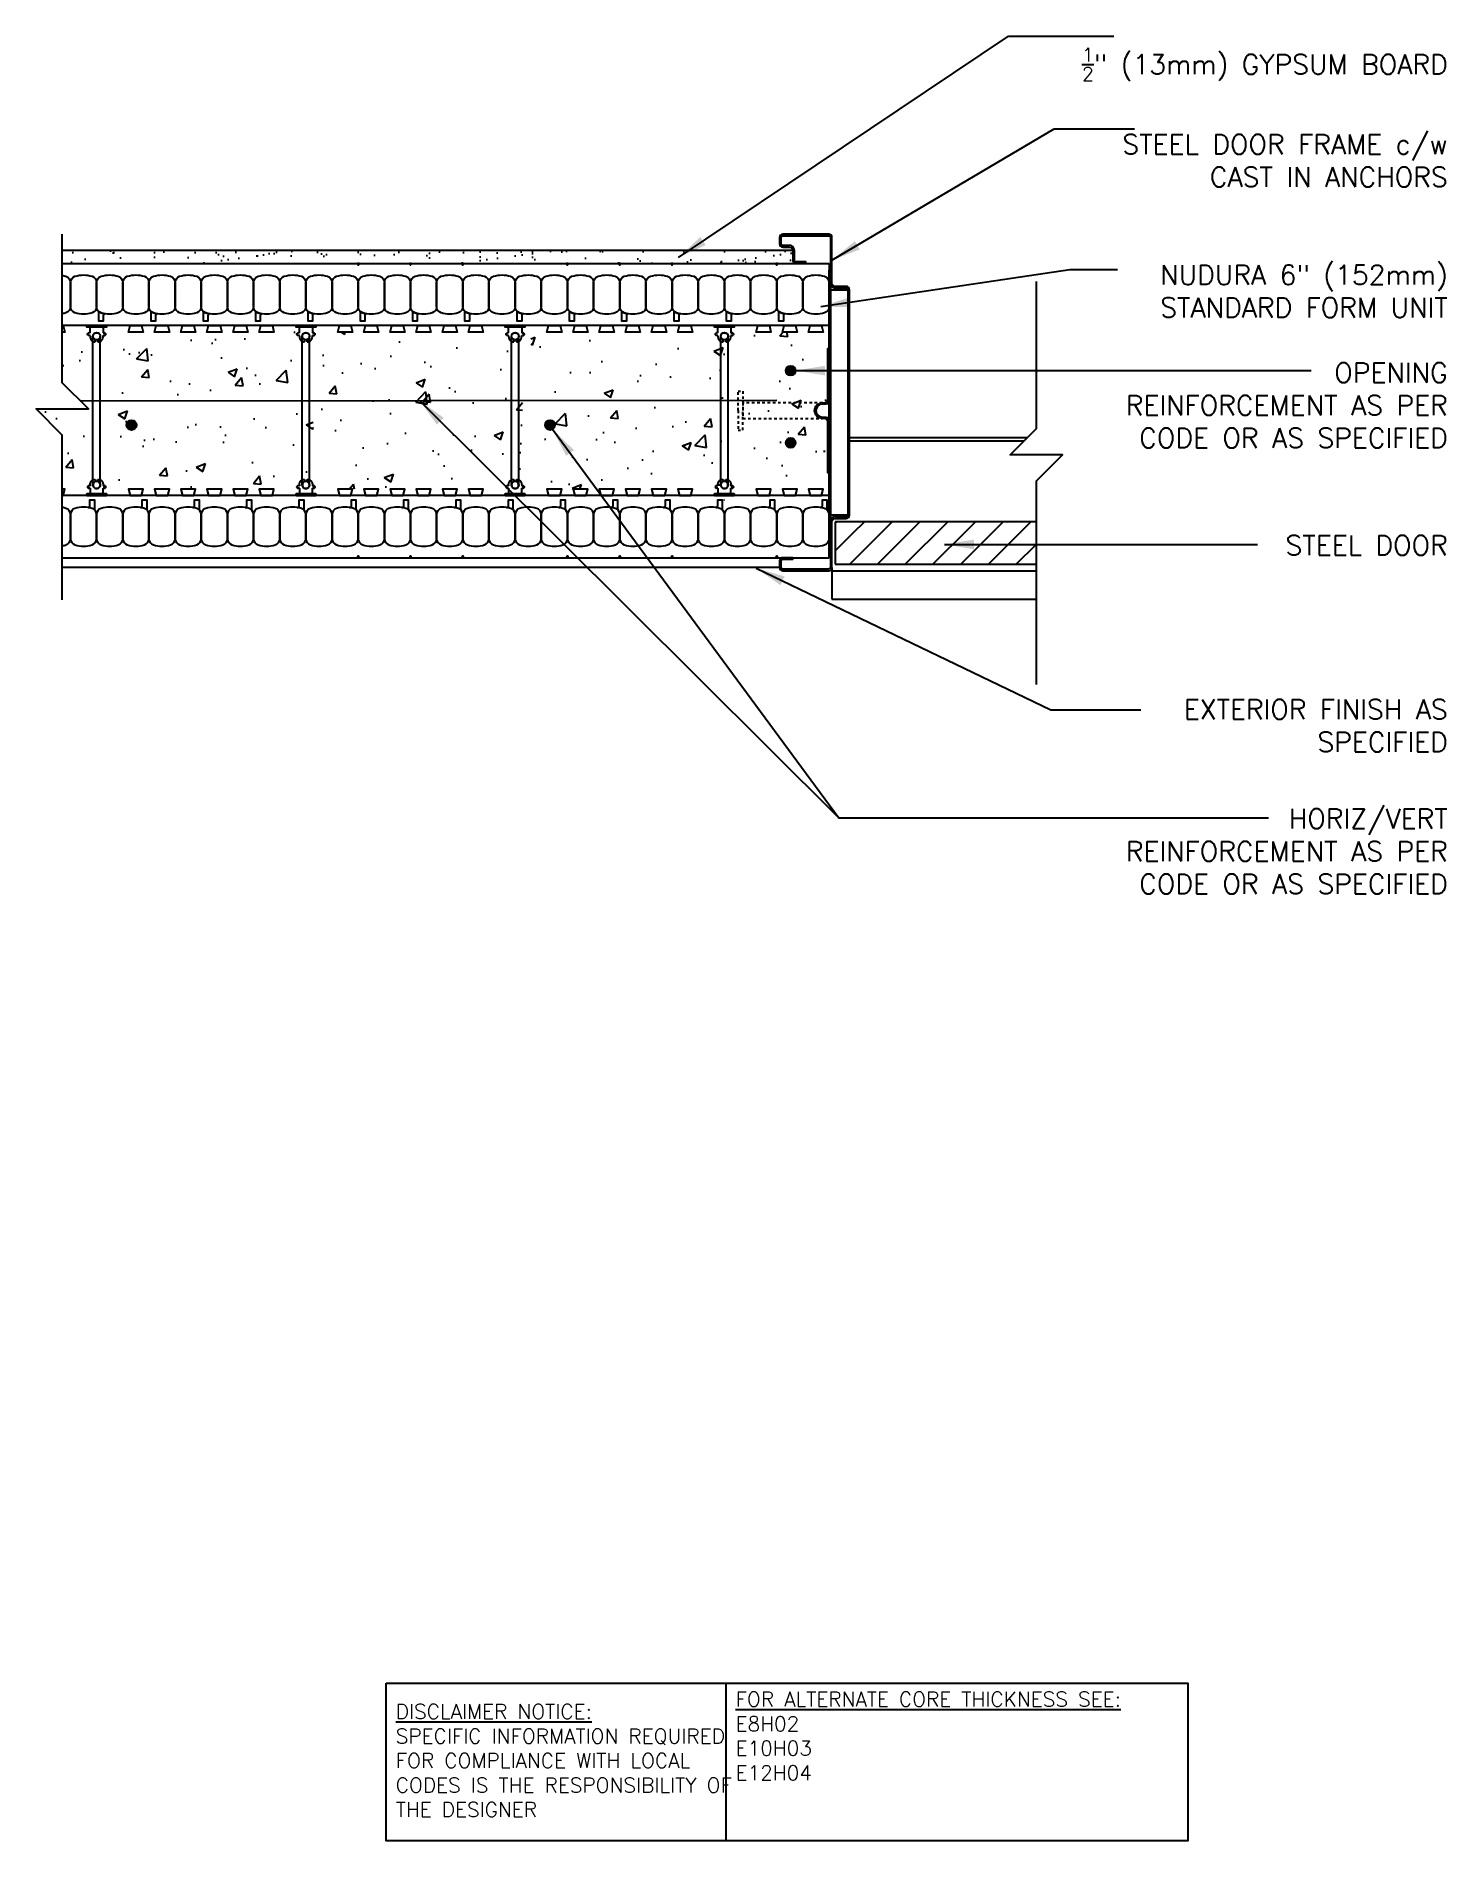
# Model space of a CAD drawing. Header units: inches. Extents: x 2887.6 to 2941.5, y 461.1 to 530.2.
import ezdxf

# ---------------------------------------------------------------- set-up
doc = ezdxf.new("R2010")
doc.units = ezdxf.units.IN
doc.header["$LTSCALE"] = 0.25
doc.header["$MEASUREMENT"] = 0
doc.linetypes.add('HIDDEN', pattern=[0.375, 0.25, -0.125])
doc.layers.get('0').update_dxf_attribs({"linetype": 'CONTINUOUS'})
for name, color, linetype in [('HATCH', 12, 'CONTINUOUS'), ('LINE18', 9, 'CONTINUOUS'), ('line25', 2, 'CONTINUOUS'), ('LINE50', 5, 'CONTINUOUS'), ('LINE65', 3, 'CONTINUOUS'), ('LINE9', 9, 'CONTINUOUS'), ('TEXT', 4, 'CONTINUOUS')]:
    doc.layers.add(name, color=color, linetype=linetype)
doc.styles.add('DIM', font='romans.shx', dxfattribs={"width": 0.7})
doc.styles.add('ROMANS', font='romans')
doc.styles.get("Standard").update_dxf_attribs({"font": 'romans.shx'})
doc.dimstyles.new('ext_12', dxfattribs={"dimscale": 12, "dimtxt": 0.09375, "dimasz": 0.09375, "dimexe": 0.09375, "dimexo": 0.0625, "dimgap": 0.0625, "dimtad": 1, "dimdec": 1, "dimzin": 3, "dimdsep": 46, "dimlunit": 4, "dimtxsty": 'DIM', "dimcen": 0.09, "dimdle": 0.09375, "dimclrt": 4, "dimadec": 0, "dimazin": 0, "dimtfac": 1, "dimtdec": 1, "dimtmove": 2, "dimatfit": 3, "dimfxl": 0, "dimfrac": 2, "dimtolj": 1, "dimtzin": 0, "dimarcsym": 0})

msp = doc.modelspace()

# ---------------------------------------------------------------- texts
at = {"layer": 'TEXT', "char_height": 0.75, "width": 13.88435, "attachment_point": 9, "style": 'ROMANS'}
for s, insert in [('\\A1;{\\H0.7x;\\S1/2;}" (13mm) GYPSUM BOARD', (2941.58, 528.445)), ('\\A1;STEEL DOOR FRAME c/w CAST IN ANCHORS', (2941.58, 524.394)), ('\\A1;NUDURA 6" (152mm) STANDARD FORM UNIT', (2941.58, 519.4)), ('\\A1;{\\H1x;O}PENING REINFORCEMENT AS PER CODE OR AS SPECIFIED', (2941.58, 514.411)), ('\\A1;STEEL DOOR', (2941.58, 510.308)), ('\\A1;EXTERIOR FINISH AS SPECIFIED', (2941.58, 502.783)), ('\\A1;HORIZ/VERT REINFORCEMENT AS PER CODE OR AS SPECIFIED', (2941.58, 497.355))]:
    msp.add_mtext(s, dxfattribs=dict(at, insert=insert))
at = {"layer": 'TEXT', "char_height": 0.5625, "attachment_point": 4}
for s, insert, width in [('{\\LFOR ALTERNATE CORE THICKNESS SEE:\\P}E8H02\\PE10H03\\PE12H04', (2914.355, 465.144), 23.33295), ('{\\LDISCLAIMER NOTICE:}\\PSPECIFIC INFORMATION REQUIRED FOR COMPLIANCE WITH LOCAL CODES IS THE RESPONSIBILITY OF THE DESIGNER', (2901.363, 464.204), 14.00235)]:
    msp.add_mtext(s, dxfattribs=dict(at, insert=insert, width=width))

# ---------------------------------------------------------------- blocks, each defined once
blk = doc.blocks.new('WEB_6_CENTRE_TOP')
for p, q in [((5.688, 0.141), (0, 0.141)), ((5.688, -0.141), (0, -0.141))]:
    blk.add_line(p, q)
for centre in [(0, 0), (5.688, 0)]:
    blk.add_circle(centre, 0.141)
blk = doc.blocks.new('Connector')
blk.add_point((0.271, 0))
at = {"layer": 'LINE9'}
for p, q in [((0, 0.375), (0, -0.375)), ((0.062, -0.375), (0.062, 0.375)), ((0.281, 0.25), (0.062, 0.25))]:
    blk.add_line(p, q, dxfattribs=at)
for points, weights in [([(0.007, 0.375), (0.004, 0.375), (0, 0.375)], [1, 0.972587069138, 0.950305488115]), ([(0.327, 0.343), (0.308, 0.343), (0.281, 0.317), (0.281, 0.297)], [1, 0.85355339, 0.85355339, 1]), ([(0.328, 0.343), (0.327, 0.343), (0.327, 0.343)], [1, 0.70710678, 1]), ([(0.375, 0.297), (0.375, 0.317), (0.348, 0.343), (0.329, 0.343)], [1, 0.85355339, 0.85355339, 1]), ([(0.406, 0.25), (0.546, 0.25), (0.619, 0.131)], [0.958404415409, 0.794674173519, 0.864651571113]), ([(0.619, 0.052), (0.612, 0.049), (0.604, 0.049)], [0.83615024178, 0.892081430621, 1]), ([(0, -0.375), (0.004, -0.375), (0.007, -0.375)], [0.950305488115, 0.972587069138, 1]), ([(0.281, -0.297), (0.281, -0.317), (0.308, -0.343), (0.327, -0.343)], [1, 0.85355339, 0.85355339, 1]), ([(0.327, -0.343), (0.281, -0.343), (0.281, -0.297)], [1, 0.70710678, 1]), ([(0.329, -0.343), (0.348, -0.343), (0.375, -0.317), (0.375, -0.297)], [1, 0.85355339, 0.85355339, 1]), ([(0.375, -0.297), (0.375, -0.343), (0.329, -0.343)], [1, 0.70710678, 1]), ([(0.619, -0.131), (0.546, -0.25), (0.406, -0.25)], [0.864651574428, 0.794674169686, 0.958404415195]), ([(0.604, -0.049), (0.612, -0.049), (0.619, -0.052)], [1, 0.89208144177, 0.836150253337])]:
    blk.add_rational_spline(points, weights, degree=2, dxfattribs=at)
for points, degree in [([(0, 0.375), (0.002, 0.375), (0.005, 0.375), (0.007, 0.375)], 3), ([(0.007, 0.375), (0.021, 0.375), (0.051, 0.375), (0.062, 0.375), (0.062, 0.375)], 3), ([(0.281, 0.25), (0.281, 0.297)], 1), ([(0.327, 0.343), (0.327, 0.343), (0.328, 0.343), (0.328, 0.343)], 3), ([(0.328, 0.343), (0.329, 0.343), (0.329, 0.343), (0.329, 0.343)], 3), ([(0.375, 0.25), (0.375, 0.297)], 1), ([(0.406, 0.25), (0.375, 0.25)], 1), ([(0.604, 0.049), (0.532, 0.049)], 1), ([(0.604, 0.049), (0.609, 0.049), (0.614, 0.05), (0.619, 0.052)], 3), ([(0.619, 0.131), (0.619, 0.052)], 1), ([(0.007, -0.375), (0.005, -0.375), (0.002, -0.375), (0, -0.375)], 3), ([(0.062, -0.375), (0.062, -0.375), (0.051, -0.375), (0.021, -0.375), (0.007, -0.375)], 3), ([(0.062, -0.25), (0.281, -0.25)], 1), ([(0.281, -0.297), (0.281, -0.25)], 1), ([(0.281, -0.25), (0.281, -0.297)], 1), ([(0.328, -0.343), (0.328, -0.343), (0.327, -0.343), (0.327, -0.343)], 3), ([(0.329, -0.343), (0.329, -0.343), (0.329, -0.343), (0.328, -0.343)], 3), ([(0.375, -0.25), (0.375, -0.297)], 1), ([(0.375, -0.297), (0.375, -0.25)], 1), ([(0.406, -0.25), (0.375, -0.25)], 1), ([(0.532, -0.049), (0.604, -0.049)], 1), ([(0.604, -0.049), (0.58, -0.049), (0.556, -0.049), (0.532, -0.049)], 3), ([(0.619, -0.052), (0.614, -0.05), (0.609, -0.049), (0.604, -0.049)], 3), ([(0.619, -0.052), (0.619, -0.131)], 1)]:
    blk.add_open_spline(points, degree=degree, dxfattribs=at)
for points, weights, knots in [([(0.062, 0.375), (0.062, 0.375), (0.046, 0.375), (0.03, 0.375), (0.007, 0.375)], [0.868718858569, 0.861102746415, 1, 0.861102734288, 0.868718859898], [0, 0, 0, 0.5, 0.5, 1, 1, 1]), ([(0.532, 0.049), (0.472, 0.203), (0.333, 0.113), (0.157, 0), (0.333, -0.113), (0.472, -0.203), (0.532, -0.049)], [0.899508922286, 0.599718215298, 1, 0.54226024, 1, 0.599718224335, 0.899508908749], [0, 0, 0, 0.318112, 0.318112, 0.681888, 0.681888, 1, 1, 1]), ([(0.007, -0.375), (0.03, -0.375), (0.046, -0.375), (0.062, -0.375), (0.062, -0.375)], [0.868718859319, 0.861102739573, 1, 0.861102742958, 0.868718858948], [0, 0, 0, 0.5, 0.5, 1, 1, 1])]:
    blk.add_rational_spline(points, weights, degree=2, knots=knots, dxfattribs=at)
for points in [[(0.406, 0.25), (0.406, 0.25), (0.406, 0.25), (0.406, 0.25), (0.406, 0.25), (0.406, 0.25), (0.406, 0.25)], [(0.406, 0.25), (0.406, 0.25), (0.406, 0.25), (0.406, 0.25), (0.406, 0.25), (0.406, 0.25), (0.406, 0.25)], [(0.406, 0.25), (0.406, 0.25), (0.406, 0.25), (0.406, 0.25), (0.406, 0.25), (0.406, 0.25), (0.406, 0.25)], [(0.406, 0.25), (0.406, 0.25), (0.406, 0.25), (0.406, 0.25), (0.406, 0.25), (0.406, 0.25), (0.406, 0.25)], [(0.406, 0.25), (0.406, 0.25), (0.406, 0.25), (0.406, 0.25), (0.406, 0.25), (0.406, 0.25), (0.406, 0.25)], [(0.406, 0.25), (0.406, 0.25), (0.406, 0.25), (0.406, 0.25), (0.406, 0.25), (0.406, 0.25), (0.406, 0.25)], [(0.406, 0.25), (0.406, 0.25), (0.406, 0.25), (0.406, 0.25), (0.406, 0.25), (0.406, 0.25), (0.406, 0.25)], [(0.406, 0.25), (0.406, 0.25), (0.406, 0.25), (0.406, 0.25), (0.406, 0.25), (0.406, 0.25), (0.406, 0.25)], [(0.406, 0.25), (0.406, 0.25), (0.406, 0.25), (0.406, 0.25), (0.406, 0.25), (0.406, 0.25), (0.406, 0.25)], [(0.406, 0.25), (0.406, 0.25), (0.406, 0.25), (0.406, 0.25), (0.406, 0.25), (0.406, 0.25), (0.406, 0.25)], [(0.406, 0.25), (0.406, 0.25), (0.406, 0.25), (0.406, 0.25), (0.406, 0.25), (0.406, 0.25), (0.406, 0.25)], [(0.406, 0.25), (0.406, 0.25), (0.406, 0.25), (0.406, 0.25), (0.406, 0.25), (0.406, 0.25), (0.406, 0.25)], [(0.406, 0.25), (0.406, 0.25), (0.406, 0.25), (0.406, 0.25), (0.406, 0.25), (0.406, 0.25), (0.406, 0.25)], [(0.406, 0.25), (0.406, 0.25), (0.406, 0.25), (0.406, 0.25), (0.406, 0.25), (0.406, 0.25), (0.406, 0.25)], [(0.406, 0.25), (0.406, 0.25), (0.406, 0.25), (0.406, 0.25), (0.406, 0.25), (0.406, 0.25), (0.406, 0.25)], [(0.406, 0.25), (0.406, 0.25), (0.406, 0.25), (0.406, 0.25), (0.406, 0.25), (0.406, 0.25), (0.406, 0.25)], [(0.406, 0.25), (0.406, 0.25), (0.406, 0.25), (0.406, 0.25), (0.406, 0.25), (0.406, 0.25), (0.406, 0.25)], [(0.406, 0.25), (0.406, 0.25), (0.406, 0.25), (0.406, 0.25), (0.406, 0.25), (0.406, 0.25), (0.406, 0.25)], [(0.406, 0.25), (0.406, 0.25), (0.406, 0.25), (0.406, 0.25), (0.406, 0.25), (0.406, 0.25), (0.406, 0.25)], [(0.406, 0.25), (0.406, 0.25), (0.406, 0.25), (0.406, 0.25), (0.406, 0.25), (0.406, 0.25), (0.406, 0.25)], [(0.406, 0.25), (0.406, 0.25), (0.406, 0.25), (0.406, 0.25), (0.406, 0.25), (0.406, 0.25), (0.406, 0.25)], [(0.406, 0.25), (0.406, 0.25), (0.406, 0.25), (0.406, 0.25), (0.406, 0.25), (0.406, 0.25), (0.406, 0.25)], [(0.406, 0.25), (0.406, 0.25), (0.406, 0.25), (0.406, 0.25), (0.406, 0.25), (0.406, 0.25), (0.406, 0.25)], [(0.406, 0.25), (0.406, 0.25), (0.406, 0.25), (0.406, 0.25), (0.406, 0.25), (0.406, 0.25), (0.406, 0.25)], [(0.532, 0.049), (0.532, 0.049), (0.532, 0.049), (0.532, 0.049), (0.532, 0.049), (0.532, 0.049), (0.532, 0.049)], [(0.532, 0.049), (0.532, 0.049), (0.532, 0.049), (0.532, 0.049), (0.532, 0.049), (0.532, 0.049), (0.532, 0.049)], [(0.532, 0.049), (0.532, 0.049), (0.532, 0.049), (0.532, 0.049), (0.532, 0.049), (0.532, 0.049), (0.532, 0.049)], [(0.532, 0.049), (0.532, 0.049), (0.532, 0.049), (0.532, 0.049), (0.532, 0.049), (0.532, 0.049), (0.532, 0.049)], [(0.532, 0.049), (0.532, 0.049), (0.532, 0.049), (0.532, 0.049), (0.532, 0.049), (0.532, 0.049), (0.532, 0.049)], [(0.532, 0.049), (0.532, 0.049), (0.532, 0.049), (0.532, 0.049), (0.532, 0.049), (0.532, 0.049), (0.532, 0.049)], [(0.532, 0.049), (0.532, 0.049), (0.532, 0.049), (0.532, 0.049), (0.532, 0.049), (0.532, 0.049), (0.532, 0.049)], [(0.532, 0.049), (0.532, 0.049), (0.532, 0.049), (0.532, 0.049), (0.532, 0.049), (0.532, 0.049), (0.532, 0.049)], [(0.532, 0.049), (0.532, 0.049), (0.532, 0.049), (0.532, 0.049), (0.532, 0.049), (0.532, 0.049), (0.532, 0.049)], [(0.532, 0.049), (0.532, 0.049), (0.532, 0.049), (0.532, 0.049), (0.532, 0.049), (0.532, 0.049), (0.532, 0.049)], [(0.604, 0.049), (0.604, 0.049), (0.604, 0.049), (0.604, 0.049), (0.604, 0.049), (0.604, 0.049), (0.604, 0.049)], [(0.604, 0.049), (0.604, 0.049), (0.604, 0.049), (0.604, 0.049), (0.604, 0.049), (0.604, 0.049), (0.604, 0.049)], [(0.604, 0.049), (0.604, 0.049), (0.604, 0.049), (0.604, 0.049), (0.604, 0.049), (0.604, 0.049), (0.604, 0.049)], [(0.604, 0.049), (0.604, 0.049), (0.604, 0.049), (0.604, 0.049), (0.604, 0.049), (0.604, 0.049), (0.604, 0.049)], [(0.619, 0.131), (0.619, 0.131), (0.619, 0.131), (0.619, 0.131), (0.619, 0.131), (0.619, 0.131), (0.619, 0.131)], [(0.619, 0.131), (0.619, 0.131), (0.619, 0.131), (0.619, 0.131), (0.619, 0.131), (0.619, 0.131), (0.619, 0.131)], [(0.619, 0.131), (0.619, 0.131), (0.619, 0.131), (0.619, 0.131), (0.619, 0.131), (0.619, 0.131), (0.619, 0.131)], [(0.619, 0.131), (0.619, 0.131), (0.619, 0.131), (0.619, 0.131), (0.619, 0.131), (0.619, 0.131), (0.619, 0.131)], [(0.406, -0.25), (0.406, -0.25), (0.406, -0.25), (0.406, -0.25), (0.406, -0.25), (0.406, -0.25), (0.406, -0.25)], [(0.406, -0.25), (0.406, -0.25), (0.406, -0.25), (0.406, -0.25), (0.406, -0.25), (0.406, -0.25), (0.406, -0.25)], [(0.406, -0.25), (0.406, -0.25), (0.406, -0.25), (0.406, -0.25), (0.406, -0.25), (0.406, -0.25), (0.406, -0.25)], [(0.406, -0.25), (0.406, -0.25), (0.406, -0.25), (0.406, -0.25), (0.406, -0.25), (0.406, -0.25), (0.406, -0.25)], [(0.406, -0.25), (0.406, -0.25), (0.406, -0.25), (0.406, -0.25), (0.406, -0.25), (0.406, -0.25), (0.406, -0.25)], [(0.406, -0.25), (0.406, -0.25), (0.406, -0.25), (0.406, -0.25), (0.406, -0.25), (0.406, -0.25), (0.406, -0.25)], [(0.406, -0.25), (0.406, -0.25), (0.406, -0.25), (0.406, -0.25), (0.406, -0.25), (0.406, -0.25), (0.406, -0.25)], [(0.406, -0.25), (0.406, -0.25), (0.406, -0.25), (0.406, -0.25), (0.406, -0.25), (0.406, -0.25), (0.406, -0.25)], [(0.406, -0.25), (0.406, -0.25), (0.406, -0.25), (0.406, -0.25), (0.406, -0.25), (0.406, -0.25), (0.406, -0.25)], [(0.406, -0.25), (0.406, -0.25), (0.406, -0.25), (0.406, -0.25), (0.406, -0.25), (0.406, -0.25), (0.406, -0.25)], [(0.406, -0.25), (0.406, -0.25), (0.406, -0.25), (0.406, -0.25), (0.406, -0.25), (0.406, -0.25), (0.406, -0.25)], [(0.532, -0.049), (0.532, -0.049), (0.532, -0.049), (0.532, -0.049), (0.532, -0.049), (0.532, -0.049), (0.532, -0.049)], [(0.532, -0.049), (0.532, -0.049), (0.532, -0.049), (0.532, -0.049), (0.532, -0.049), (0.532, -0.049), (0.532, -0.049)], [(0.532, -0.049), (0.532, -0.049), (0.532, -0.049), (0.532, -0.049), (0.532, -0.049), (0.532, -0.049), (0.532, -0.049)], [(0.532, -0.049), (0.532, -0.049), (0.532, -0.049), (0.532, -0.049), (0.532, -0.049), (0.532, -0.049), (0.532, -0.049)], [(0.604, -0.049), (0.604, -0.049), (0.604, -0.049), (0.604, -0.049), (0.604, -0.049), (0.604, -0.049), (0.604, -0.049)], [(0.604, -0.049), (0.604, -0.049), (0.604, -0.049), (0.604, -0.049), (0.604, -0.049), (0.604, -0.049), (0.604, -0.049)], [(0.604, -0.049), (0.604, -0.049), (0.604, -0.049), (0.604, -0.049), (0.604, -0.049), (0.604, -0.049), (0.604, -0.049)], [(0.604, -0.049), (0.604, -0.049), (0.604, -0.049), (0.604, -0.049), (0.604, -0.049), (0.604, -0.049), (0.604, -0.049)], [(0.604, -0.049), (0.604, -0.049), (0.604, -0.049), (0.604, -0.049), (0.604, -0.049), (0.604, -0.049), (0.604, -0.049)], [(0.604, -0.049), (0.604, -0.049), (0.604, -0.049), (0.604, -0.049), (0.604, -0.049), (0.604, -0.049), (0.604, -0.049)], [(0.604, -0.049), (0.604, -0.049), (0.604, -0.049), (0.604, -0.049), (0.604, -0.049), (0.604, -0.049), (0.604, -0.049)], [(0.604, -0.049), (0.604, -0.049), (0.604, -0.049), (0.604, -0.049), (0.604, -0.049), (0.604, -0.049), (0.604, -0.049)], [(0.619, -0.131), (0.619, -0.131), (0.619, -0.131), (0.619, -0.131), (0.619, -0.131), (0.619, -0.131), (0.619, -0.131)], [(0.619, -0.131), (0.619, -0.131), (0.619, -0.131), (0.619, -0.131), (0.619, -0.131), (0.619, -0.131), (0.619, -0.131)], [(0.619, -0.131), (0.619, -0.131), (0.619, -0.131), (0.619, -0.131), (0.619, -0.131), (0.619, -0.131), (0.619, -0.131)], [(0.619, -0.131), (0.619, -0.131), (0.619, -0.131), (0.619, -0.131), (0.619, -0.131), (0.619, -0.131), (0.619, -0.131)]]:
    blk.add_open_spline(points, degree=3, knots=[0, 0, 0, 0, 1, 1, 1, 1, 1, 1, 1], dxfattribs=at)

# ---------------------------------------------------------------- hatches: boundary and pattern name
at = {"layer": 'HATCH'}
h = msp.add_hatch(dxfattribs=at)
h.set_pattern_fill('AR-SAND', color=256, scale=0.5, style=0)
h.set_pattern_definition([(37.5, (13.73705, 62.0218), (-0.03149668, 0.96341188), [0, -0.76, 0, -0.85, 0, -0.8125]), (7.5, (13.737, 62.0218), (0.88488835, 1.41107303), [0, -0.41, 0, -0.685, 0, -0.2625]), (327.5, (13.12205, 62.0218), (1.55707093, 0.00282953), [0, -0.25, 0, -0.9, 0, -1.175]), (317.5, (13.122, 62.0218), (1.5030633, 0.4388378), [0, -0.125, 0, -0.59, 0, -0.675])])
h.paths.add_polyline_path([(2907.215, 521.958), (2901.53, 521.958), (2901.53, 521.458), (2907.215, 521.458)])
h.paths.add_polyline_path([(2888.614, 521.958), (2888.614, 521.458), (2901.53, 521.458), (2901.53, 521.958)])
edge = h.paths.add_edge_path()
edge.add_line((2917.039, 521.458), (2917.039, 521.521))
edge.add_line((2917.039, 521.521), (2916.664, 521.521))
edge.add_arc((2916.664, 521.583), 0.0625, 180, 270, ccw=False)
edge.add_line((2916.602, 521.583), (2916.602, 521.958))
edge.add_line((2916.602, 521.958), (2907.215, 521.958))
edge.add_line((2907.215, 521.958), (2907.215, 521.458))
edge.add_line((2907.215, 521.458), (2917.039, 521.458))
h = msp.add_hatch(dxfattribs=at)
h.set_pattern_fill('AR-CONC', color=256, scale=0.5, style=0)
h.set_pattern_definition([(50, (15.237, 62.0218), (3.586301, -0.3137607), [0.375, -4.125]), (355, (15.237, 62.0218), (-0.6937567, 3.7609607), [0.3, -3.3]), (100.4514, (15.536, 61.9956), (2.892547, 3.4471977), [0.318701, -3.5057106]), (46.1842, (15.237, 63.022), (5.336205, -0.827595), [0.5625, -6.1875]), (96.6356, (15.6817, 62.953), (4.6733135, 4.870589), [0.478051, -5.258565]), (351.1842, (15.237, 63.022), (4.67331, 4.870593), [0.45, -4.95]), (21, (15.737, 62.7718), (2.9845353, -2.0130945), [0.375, -4.125]), (326, (15.737, 62.7718), (1.2165767, 3.62575), [0.3, -3.3]), (71.4514, (15.9858, 62.604), (4.201113, 1.6126525), [0.318701, -3.5057106]), (37.5, (15.237, 62.0218), (0.0607993, 1.66446927), [0, -3.26, 0, -3.35, 0, -3.3125]), (7.5, (15.237, 62.0218), (1.3153477, 1.9720586), [0, -1.91, 0, -3.185, 0, -1.2625]), (327.5, (14.122, 62.0218), (2.6691122, -0.11277436), [0, -1.25, 0, -3.9, 0, -5.175]), (317.5, (13.622, 62.0218), (2.9159308, 0.500525), [0, -1.625, 0, -2.59, 0, -3.675])])
h.paths.add_polyline_path([(2898.522, 516.21), (2898.522, 512.833), (2906.21, 512.833), (2906.21, 516.21)])
h.paths.add_polyline_path([(2898.21, 516.21), (2890.522, 516.21), (2890.522, 512.833), (2898.21, 512.833)])
edge = h.paths.add_edge_path(flags=16)
edge.add_arc((2892.761, 515.278), 0.188, 0, 360)
h.paths.add_polyline_path([(2890.522, 518.833), (2890.522, 516.21), (2898.21, 516.21), (2898.21, 518.833)])
h.paths.add_polyline_path([(2898.522, 518.833), (2898.522, 516.21), (2906.21, 516.21), (2906.21, 518.833)])
h.paths.add_polyline_path([(2914.21, 516.21), (2914.21, 518.833), (2906.522, 518.833), (2906.522, 516.21)])
h.paths.add_polyline_path([(2914.21, 512.833), (2914.21, 516.21), (2906.522, 516.21), (2906.522, 512.833)])
edge = h.paths.add_edge_path(flags=16)
edge.add_arc((2908.761, 515.278), 0.188, 0, 360)
h.paths.add_polyline_path([(2917.927, 518.833), (2914.522, 518.833), (2914.522, 512.833), (2917.927, 512.833)])
edge = h.paths.add_edge_path(flags=16)
edge.add_arc((2915.835, 517.362), 0.188, 0, 360)
edge = h.paths.add_edge_path(flags=16)
edge.add_arc((2915.835, 514.601), 0.188, 0, 360)
h.paths.add_polyline_path([(2888.614, 516.896), (2889.614, 515.896), (2889.786, 516.212), (2889.677, 518.833), (2888.614, 518.833)])
h.paths.add_polyline_path([(2887.614, 515.896), (2888.614, 514.896), (2888.614, 512.833), (2889.677, 512.833), (2889.614, 515.896)])
h = msp.add_hatch(dxfattribs=at)
h.set_pattern_fill('ANSI31', color=256, scale=6, style=0)
h.paths.add_polyline_path([(2918.164, 509.958), (2919.378, 509.958), (2918.979, 510.813), (2918.699, 511.583), (2918.164, 511.583)])
h = msp.add_hatch(dxfattribs=at)
h.set_pattern_fill('ANSI31', color=256, scale=6, style=0)
h.paths.add_polyline_path([(2923.473, 509.958), (2923.193, 511.583), (2918.699, 511.583), (2918.979, 510.813), (2919.378, 509.958)])
h = msp.add_hatch(dxfattribs=at)
h.set_pattern_fill('ANSI31', color=256, scale=6, style=0)
h.paths.add_polyline_path([(2923.473, 509.958), (2925.853, 509.958), (2925.853, 511.583), (2923.193, 511.583)])
at = {"layer": 'LINE65'}
for points in [[(2916.648, 517.362, 1), (2916.273, 517.362, 1)], [(2891.449, 515.278, 1), (2891.074, 515.278, 1)], [(2907.449, 515.278, 1), (2907.074, 515.278, 1)], [(2916.648, 514.601, 1), (2916.273, 514.601, 1)]]:
    msp.add_hatch(color=256, dxfattribs=at).paths.add_polyline_path(points)

# ---------------------------------------------------------------- linework, layer by layer
at = {"layer": 'HATCH'}
for p, q in [((2918.708, 514.806), (2925.516, 514.806)), ((2918.708, 514.681), (2925.391, 514.681)), ((2918.039, 509.832), (2918.039, 508.623)), ((2918.039, 509.707), (2925.853, 509.707)), ((2918.039, 508.623), (2925.853, 508.623))]:
    msp.add_line(p, q, dxfattribs=at)
at = {"layer": 'LINE18'}
for points in [[(2888.614, 508.601), (2888.614, 514.896), (2887.614, 515.896), (2889.614, 515.896), (2888.614, 516.896), (2888.614, 522.587)], [(2925.853, 505.363), (2925.853, 513.144), (2926.853, 514.144), (2924.853, 514.144), (2925.853, 515.144), (2925.853, 520.769)]]:
    msp.add_lwpolyline(points, dxfattribs=at)
at = {"layer": 'line25'}
for p, q in [((2917.927, 519.083), (2888.614, 519.083)), ((2917.927, 512.583), (2888.614, 512.583)), ((2913.906, 512.415), (2913.927, 512.415)), ((2917.927, 512.833), (2917.927, 510.208)), ((2925.853, 511.583), (2918.164, 511.583)), ((2918.164, 511.583), (2918.164, 509.958)), ((2918.164, 509.958), (2925.853, 509.958))]:
    msp.add_line(p, q, dxfattribs=at)
for points in [[(2888.614, 519.083), (2888.645, 519.083), (2888.708, 518.833), (2888.614, 518.833)], [(2888.614, 512.583), (2888.645, 512.583), (2888.708, 512.833), (2888.614, 512.833)]]:
    msp.add_lwpolyline(points, dxfattribs=at)
for points in [[(2891.645, 519.083), (2891.708, 518.833), (2891.145, 518.833), (2891.208, 519.083)], [(2892.645, 519.083), (2892.708, 518.833), (2892.145, 518.833), (2892.208, 519.083)], [(2893.645, 519.083), (2893.708, 518.833), (2893.145, 518.833), (2893.208, 519.083)], [(2894.645, 519.083), (2894.708, 518.833), (2894.145, 518.833), (2894.208, 519.083)], [(2895.645, 519.083), (2895.708, 518.833), (2895.145, 518.833), (2895.208, 519.083)], [(2896.645, 519.083), (2896.708, 518.833), (2896.145, 518.833), (2896.208, 519.083)], [(2899.645, 519.083), (2899.708, 518.833), (2899.145, 518.833), (2899.208, 519.083)], [(2900.645, 519.083), (2900.708, 518.833), (2900.145, 518.833), (2900.208, 519.083)], [(2901.645, 519.083), (2901.708, 518.833), (2901.145, 518.833), (2901.208, 519.083)], [(2902.645, 519.083), (2902.708, 518.833), (2902.145, 518.833), (2902.208, 519.083)], [(2903.645, 519.083), (2903.708, 518.833), (2903.145, 518.833), (2903.208, 519.083)], [(2904.645, 519.083), (2904.708, 518.833), (2904.145, 518.833), (2904.208, 519.083)], [(2907.645, 519.083), (2907.708, 518.833), (2907.145, 518.833), (2907.208, 519.083)], [(2908.645, 519.083), (2908.708, 518.833), (2908.145, 518.833), (2908.208, 519.083)], [(2909.645, 519.083), (2909.708, 518.833), (2909.145, 518.833), (2909.208, 519.083)], [(2910.645, 519.083), (2910.708, 518.833), (2910.145, 518.833), (2910.208, 519.083)], [(2911.645, 519.083), (2911.708, 518.833), (2911.145, 518.833), (2911.208, 519.083)], [(2912.645, 519.083), (2912.708, 518.833), (2912.145, 518.833), (2912.208, 519.083)], [(2915.645, 519.083), (2915.708, 518.833), (2915.145, 518.833), (2915.208, 519.083)], [(2916.645, 519.083), (2916.708, 518.833), (2916.145, 518.833), (2916.208, 519.083)], [(2917.645, 519.083), (2917.708, 518.833), (2917.145, 518.833), (2917.208, 519.083)], [(2891.645, 512.583), (2891.708, 512.833), (2891.145, 512.833), (2891.208, 512.583)], [(2892.645, 512.583), (2892.708, 512.833), (2892.145, 512.833), (2892.208, 512.583)], [(2893.645, 512.583), (2893.708, 512.833), (2893.145, 512.833), (2893.208, 512.583)], [(2894.645, 512.583), (2894.708, 512.833), (2894.145, 512.833), (2894.208, 512.583)], [(2895.645, 512.583), (2895.708, 512.833), (2895.145, 512.833), (2895.208, 512.583)], [(2896.645, 512.583), (2896.708, 512.833), (2896.145, 512.833), (2896.208, 512.583)], [(2899.645, 512.583), (2899.708, 512.833), (2899.145, 512.833), (2899.208, 512.583)], [(2900.645, 512.583), (2900.708, 512.833), (2900.145, 512.833), (2900.208, 512.583)], [(2901.645, 512.583), (2901.708, 512.833), (2901.145, 512.833), (2901.208, 512.583)], [(2902.645, 512.583), (2902.708, 512.833), (2902.145, 512.833), (2902.208, 512.583)], [(2903.645, 512.583), (2903.708, 512.833), (2903.145, 512.833), (2903.208, 512.583)], [(2904.645, 512.583), (2904.708, 512.833), (2904.145, 512.833), (2904.208, 512.583)], [(2907.645, 512.583), (2907.708, 512.833), (2907.145, 512.833), (2907.208, 512.583)], [(2908.645, 512.583), (2908.708, 512.833), (2908.145, 512.833), (2908.208, 512.583)], [(2909.645, 512.583), (2909.708, 512.833), (2909.145, 512.833), (2909.208, 512.583)], [(2910.645, 512.583), (2910.708, 512.833), (2910.145, 512.833), (2910.208, 512.583)], [(2911.645, 512.583), (2911.708, 512.833), (2911.145, 512.833), (2911.208, 512.583)], [(2912.645, 512.583), (2912.708, 512.833), (2912.145, 512.833), (2912.208, 512.583)], [(2915.645, 512.583), (2915.708, 512.833), (2915.145, 512.833), (2915.208, 512.583)], [(2916.645, 512.583), (2916.708, 512.833), (2916.145, 512.833), (2916.208, 512.583)], [(2917.645, 512.583), (2917.708, 512.833), (2917.145, 512.833), (2917.208, 512.583)]]:
    msp.add_lwpolyline(points, close=True, dxfattribs=at)
at = {"layer": 'LINE50'}
for p, q in [((2888.614, 521.458), (2917.927, 521.458)), ((2917.927, 521.458), (2917.927, 519.083)), ((2917.927, 512.833), (2917.927, 510.208)), ((2917.927, 510.208), (2917.927, 512.583)), ((2888.614, 510.208), (2917.927, 510.208))]:
    msp.add_line(p, q, dxfattribs=at)
at = {"layer": 'LINE65', "flags": 128}
msp.add_lwpolyline([(2889.298, 516.212), (2915.926, 516.231)], dxfattribs=at)
at = {"layer": 'LINE65'}
for centre in [(2916.46, 517.362), (2891.261, 515.278), (2907.261, 515.278), (2916.46, 514.601)]:
    msp.add_circle(centre, 0.188, dxfattribs=at)
at = {"layer": 'LINE9'}
for p, q in [((2889.786, 516.099), (2889.786, 518.677)), ((2890.067, 516.099), (2890.067, 518.677)), ((2897.786, 516.099), (2897.786, 518.677)), ((2898.067, 516.099), (2898.067, 518.677)), ((2889.786, 515.924), (2889.786, 516.099)), ((2889.786, 512.989), (2889.786, 515.924)), ((2890.067, 512.989), (2890.067, 516.099)), ((2897.786, 512.989), (2897.786, 516.099)), ((2898.067, 512.989), (2898.067, 516.099))]:
    msp.add_line(p, q, dxfattribs=at)
for points in [[(2916.479, 510.208), (2916.539, 510.208), (2916.164, 510.208, 0.414214), (2916.039, 510.083), (2916.039, 509.833, 0.414214), (2916.164, 509.708), (2917.914, 509.708, 0.414214), (2918.039, 509.833), (2918.039, 511.583, -0.414214), (2918.164, 511.708), (2918.583, 511.708, 0.414214), (2918.708, 511.833), (2918.708, 520.458, 0.414214), (2918.583, 520.583), (2918.164, 520.583, -0.414214), (2918.039, 520.708), (2918.039, 522.458, 0.414214), (2917.914, 522.583), (2916.164, 522.583, 0.414214), (2916.039, 522.458), (2916.039, 522.208, 0.414214), (2916.164, 522.083), (2916.414, 522.083, -0.414214), (2916.539, 521.958), (2916.539, 521.583, 0.414214), (2916.664, 521.458), (2917.039, 521.458), (2917.039, 521.521), (2916.664, 521.521, -0.414214), (2916.602, 521.583), (2916.602, 521.958, 0.414214), (2916.414, 522.146), (2916.164, 522.146, -0.414214), (2916.102, 522.208), (2916.102, 522.458, -0.414214), (2916.164, 522.521), (2917.914, 522.521, -0.414214), (2917.977, 522.458), (2917.977, 520.708, 0.414214), (2918.164, 520.521), (2918.583, 520.521, -0.414214), (2918.646, 520.458), (2918.646, 511.833, -0.414214), (2918.583, 511.771), (2918.164, 511.771, 0.414214), (2917.977, 511.583), (2917.977, 509.833, -0.414214), (2917.914, 509.771), (2916.164, 509.771, -0.414214), (2916.102, 509.833), (2916.102, 510.083, -0.414214), (2916.164, 510.146), (2916.539, 510.146), (2916.539, 510.208)], [(2888.614, 521.004, -0.03389), (2888.754, 520.969, -0.325305), (2888.927, 520.731), (2888.927, 519.81, -0.325305), (2888.754, 519.572, -0.03389), (2888.614, 519.537)], [(2888.614, 510.662, 0.03389), (2888.754, 510.697, 0.325305), (2888.927, 510.935), (2888.927, 511.856, 0.325305), (2888.754, 512.094, 0.03389), (2888.614, 512.129, 0.03389)]]:
    msp.add_lwpolyline(points, format="xyb", dxfattribs=at)
at = {"layer": 'LINE9', "flags": 128}
for points in [[(2916.539, 521.958), (2916.539, 521.958), (2888.614, 521.958)], [(2916.039, 509.833), (2888.614, 509.833)]]:
    msp.add_lwpolyline(points, dxfattribs=at)
at = {"layer": 'LINE9'}
for points in [[(2899.895, 521.458), (2899.927, 521.394), (2899.958, 521.458)], [(2901.895, 521.458), (2901.927, 521.394), (2901.958, 521.458)], [(2903.895, 521.458), (2903.927, 521.394), (2903.958, 521.458)], [(2907.895, 521.458), (2907.927, 521.394), (2907.958, 521.458)], [(2909.895, 521.458), (2909.927, 521.394), (2909.958, 521.458)], [(2911.895, 521.458), (2911.927, 521.394), (2911.958, 521.458)], [(2915.895, 521.458), (2915.927, 521.394), (2915.958, 521.458)], [(2917.977, 511.087), (2917.927, 511.087), (2917.927, 521.206), (2917.977, 521.206)], [(2899.895, 510.208), (2899.927, 510.273), (2899.958, 510.208)], [(2901.895, 510.208), (2901.927, 510.273), (2901.958, 510.208)], [(2903.895, 510.208), (2903.927, 510.273), (2903.958, 510.208)], [(2907.895, 510.208), (2907.927, 510.273), (2907.958, 510.208)], [(2909.895, 510.208), (2909.927, 510.273), (2909.958, 510.208)], [(2911.895, 510.208), (2911.927, 510.273), (2911.958, 510.208)], [(2915.895, 510.208), (2915.927, 510.273), (2915.958, 510.208)]]:
    msp.add_lwpolyline(points, close=True, dxfattribs=at)
for points in [[(2889.754, 519.572, -0.157671), (2889.1, 519.572, -0.325305), (2888.927, 519.81), (2888.927, 520.731, -0.325305), (2889.1, 520.969, -0.157671), (2889.754, 520.969, -0.325305), (2889.927, 520.731), (2889.927, 519.81, -0.325305)], [(2890.754, 519.572, -0.157671), (2890.1, 519.572, -0.325305), (2889.927, 519.81), (2889.927, 520.731, -0.325305), (2890.1, 520.969, -0.157671), (2890.754, 520.969, -0.325305), (2890.927, 520.731), (2890.927, 519.81, -0.325305)], [(2891.754, 519.572, -0.157671), (2891.1, 519.572, -0.325305), (2890.927, 519.81), (2890.927, 520.731, -0.325305), (2891.1, 520.969, -0.157671), (2891.754, 520.969, -0.325305), (2891.927, 520.731), (2891.927, 519.81, -0.325305)], [(2892.754, 519.572, -0.157671), (2892.1, 519.572, -0.325305), (2891.927, 519.81), (2891.927, 520.731, -0.325305), (2892.1, 520.969, -0.157671), (2892.754, 520.969, -0.325305), (2892.927, 520.731), (2892.927, 519.81, -0.325305)], [(2893.754, 519.572, -0.157671), (2893.1, 519.572, -0.325305), (2892.927, 519.81), (2892.927, 520.731, -0.325305), (2893.1, 520.969, -0.157671), (2893.754, 520.969, -0.325305), (2893.927, 520.731), (2893.927, 519.81, -0.325305)], [(2894.754, 519.572, -0.157671), (2894.1, 519.572, -0.325305), (2893.927, 519.81), (2893.927, 520.731, -0.325305), (2894.1, 520.969, -0.157671), (2894.754, 520.969, -0.325305), (2894.927, 520.731), (2894.927, 519.81, -0.325305)], [(2895.754, 519.572, -0.157671), (2895.1, 519.572, -0.325305), (2894.927, 519.81), (2894.927, 520.731, -0.325305), (2895.1, 520.969, -0.157671), (2895.754, 520.969, -0.325305), (2895.927, 520.731), (2895.927, 519.81, -0.325305)], [(2896.754, 519.572, -0.157671), (2896.1, 519.572, -0.325305), (2895.927, 519.81), (2895.927, 520.731, -0.325305), (2896.1, 520.969, -0.157671), (2896.754, 520.969, -0.325305), (2896.927, 520.731), (2896.927, 519.81, -0.325305)], [(2897.754, 519.572, -0.157671), (2897.1, 519.572, -0.325305), (2896.927, 519.81), (2896.927, 520.731, -0.325305), (2897.1, 520.969, -0.157671), (2897.754, 520.969, -0.325305), (2897.927, 520.731), (2897.927, 519.81, -0.325305)], [(2898.754, 519.572, -0.157671), (2898.1, 519.572, -0.325305), (2897.927, 519.81), (2897.927, 520.731, -0.325305), (2898.1, 520.969, -0.157671), (2898.754, 520.969, -0.325305), (2898.927, 520.731), (2898.927, 519.81, -0.325305)], [(2899.754, 519.572, -0.157671), (2899.1, 519.572, -0.325305), (2898.927, 519.81), (2898.927, 520.731, -0.325305), (2899.1, 520.969, -0.157671), (2899.754, 520.969, -0.325305), (2899.927, 520.731), (2899.927, 519.81, -0.325305)], [(2900.754, 519.572, -0.157671), (2900.1, 519.572, -0.325305), (2899.927, 519.81), (2899.927, 520.731, -0.325305), (2900.1, 520.969, -0.157671), (2900.754, 520.969, -0.325305), (2900.927, 520.731), (2900.927, 519.81, -0.325305)], [(2901.754, 519.572, -0.157671), (2901.1, 519.572, -0.325305), (2900.927, 519.81), (2900.927, 520.731, -0.325305), (2901.1, 520.969, -0.157671), (2901.754, 520.969, -0.325305), (2901.927, 520.731), (2901.927, 519.81, -0.325305)], [(2902.754, 519.572, -0.157671), (2902.1, 519.572, -0.325305), (2901.927, 519.81), (2901.927, 520.731, -0.325305), (2902.1, 520.969, -0.157671), (2902.754, 520.969, -0.325305), (2902.927, 520.731), (2902.927, 519.81, -0.325305)], [(2903.754, 519.572, -0.157671), (2903.1, 519.572, -0.325305), (2902.927, 519.81), (2902.927, 520.731, -0.325305), (2903.1, 520.969, -0.157671), (2903.754, 520.969, -0.325305), (2903.927, 520.731), (2903.927, 519.81, -0.325305)], [(2904.754, 519.572, -0.157671), (2904.1, 519.572, -0.325305), (2903.927, 519.81), (2903.927, 520.731, -0.325305), (2904.1, 520.969, -0.157671), (2904.754, 520.969, -0.325305), (2904.927, 520.731), (2904.927, 519.81, -0.325305)], [(2905.754, 519.572, -0.157671), (2905.1, 519.572, -0.325305), (2904.927, 519.81), (2904.927, 520.731, -0.325305), (2905.1, 520.969, -0.157671), (2905.754, 520.969, -0.325305), (2905.927, 520.731), (2905.927, 519.81, -0.325305)], [(2906.754, 519.572, -0.157671), (2906.1, 519.572, -0.325305), (2905.927, 519.81), (2905.927, 520.731, -0.325305), (2906.1, 520.969, -0.157671), (2906.754, 520.969, -0.325305), (2906.927, 520.731), (2906.927, 519.81, -0.325305)], [(2907.754, 519.572, -0.157671), (2907.1, 519.572, -0.325305), (2906.927, 519.81), (2906.927, 520.731, -0.325305), (2907.1, 520.969, -0.157671), (2907.754, 520.969, -0.325305), (2907.927, 520.731), (2907.927, 519.81, -0.325305)], [(2908.754, 519.572, -0.157671), (2908.1, 519.572, -0.325305), (2907.927, 519.81), (2907.927, 520.731, -0.325305), (2908.1, 520.969, -0.157671), (2908.754, 520.969, -0.325305), (2908.927, 520.731), (2908.927, 519.81, -0.325305)], [(2909.754, 519.572, -0.157671), (2909.1, 519.572, -0.325305), (2908.927, 519.81), (2908.927, 520.731, -0.325305), (2909.1, 520.969, -0.157671), (2909.754, 520.969, -0.325305), (2909.927, 520.731), (2909.927, 519.81, -0.325305)], [(2910.754, 519.572, -0.157671), (2910.1, 519.572, -0.325305), (2909.927, 519.81), (2909.927, 520.731, -0.325305), (2910.1, 520.969, -0.157671), (2910.754, 520.969, -0.325305), (2910.927, 520.731), (2910.927, 519.81, -0.325305)], [(2911.754, 519.572, -0.157671), (2911.1, 519.572, -0.325305), (2910.927, 519.81), (2910.927, 520.731, -0.325305), (2911.1, 520.969, -0.157671), (2911.754, 520.969, -0.325305), (2911.927, 520.731), (2911.927, 519.81, -0.325305)], [(2912.754, 519.572, -0.157671), (2912.1, 519.572, -0.325305), (2911.927, 519.81), (2911.927, 520.731, -0.325305), (2912.1, 520.969, -0.157671), (2912.754, 520.969, -0.325305), (2912.927, 520.731), (2912.927, 519.81, -0.325305)], [(2913.754, 519.572, -0.157671), (2913.1, 519.572, -0.325305), (2912.927, 519.81), (2912.927, 520.731, -0.325305), (2913.1, 520.969, -0.157671), (2913.754, 520.969, -0.325305), (2913.927, 520.731), (2913.927, 519.81, -0.325305)], [(2914.754, 519.572, -0.157671), (2914.1, 519.572, -0.325305), (2913.927, 519.81), (2913.927, 520.731, -0.325305), (2914.1, 520.969, -0.157671), (2914.754, 520.969, -0.325305), (2914.927, 520.731), (2914.927, 519.81, -0.325305)], [(2915.754, 519.572, -0.157671), (2915.1, 519.572, -0.325305), (2914.927, 519.81), (2914.927, 520.731, -0.325305), (2915.1, 520.969, -0.157671), (2915.754, 520.969, -0.325305), (2915.927, 520.731), (2915.927, 519.81, -0.325305)], [(2916.754, 519.572, -0.157671), (2916.1, 519.572, -0.325305), (2915.927, 519.81), (2915.927, 520.731, -0.325305), (2916.1, 520.969, -0.157671), (2916.754, 520.969, -0.325305), (2916.927, 520.731), (2916.927, 519.81, -0.325305)], [(2917.754, 519.572, -0.157671), (2917.1, 519.572, -0.325305), (2916.927, 519.81), (2916.927, 520.731, -0.325305), (2917.1, 520.969, -0.157671), (2917.754, 520.969, -0.325305), (2917.927, 520.731), (2917.927, 519.81, -0.325305)], [(2890.1, 519.572, 0.037267), (2890.253, 519.535, 0.463036), (2890.181, 519.473), (2890.181, 519.252), (2890.01, 519.252), (2890.01, 519.598, 0.189002), (2889.993, 519.64, 0.128407)], [(2892.1, 519.572, 0.037267), (2892.253, 519.535, 0.463036), (2892.181, 519.473), (2892.181, 519.252), (2892.01, 519.252), (2892.01, 519.598, 0.189002), (2891.993, 519.64, 0.128407)], [(2894.1, 519.572, 0.037267), (2894.253, 519.535, 0.463036), (2894.181, 519.473), (2894.181, 519.252), (2894.01, 519.252), (2894.01, 519.598, 0.189002), (2893.993, 519.64, 0.128407)], [(2896.1, 519.572, 0.037267), (2896.253, 519.535, 0.463036), (2896.181, 519.473), (2896.181, 519.252), (2896.01, 519.252), (2896.01, 519.598, 0.189002), (2895.993, 519.64, 0.128407)], [(2898.1, 519.572, 0.037267), (2898.253, 519.535, 0.463036), (2898.181, 519.473), (2898.181, 519.252), (2898.01, 519.252), (2898.01, 519.598, 0.189002), (2897.993, 519.64, 0.128407)], [(2900.1, 519.572, 0.037267), (2900.253, 519.535, 0.463036), (2900.181, 519.473), (2900.181, 519.252), (2900.01, 519.252), (2900.01, 519.598, 0.189002), (2899.993, 519.64, 0.128407)], [(2902.1, 519.572, 0.037267), (2902.253, 519.535, 0.463036), (2902.181, 519.473), (2902.181, 519.252), (2902.01, 519.252), (2902.01, 519.598, 0.189002), (2901.993, 519.64, 0.128407)], [(2904.1, 519.572, 0.037267), (2904.253, 519.535, 0.463036), (2904.181, 519.473), (2904.181, 519.252), (2904.01, 519.252), (2904.01, 519.598, 0.189002), (2903.993, 519.64, 0.128407)], [(2906.1, 519.572, 0.037267), (2906.253, 519.535, 0.463036), (2906.181, 519.473), (2906.181, 519.252), (2906.01, 519.252), (2906.01, 519.598, 0.189002), (2905.993, 519.64, 0.128407)], [(2908.1, 519.572, 0.037267), (2908.253, 519.535, 0.463036), (2908.181, 519.473), (2908.181, 519.252), (2908.01, 519.252), (2908.01, 519.598, 0.189002), (2907.993, 519.64, 0.128407)], [(2910.1, 519.572, 0.037267), (2910.253, 519.535, 0.463036), (2910.181, 519.473), (2910.181, 519.252), (2910.01, 519.252), (2910.01, 519.598, 0.189002), (2909.993, 519.64, 0.128407)], [(2912.1, 519.572, 0.037267), (2912.253, 519.535, 0.463036), (2912.181, 519.473), (2912.181, 519.252), (2912.01, 519.252), (2912.01, 519.598, 0.189002), (2911.993, 519.64, 0.128407)], [(2914.1, 519.572, 0.037267), (2914.253, 519.535, 0.463036), (2914.181, 519.473), (2914.181, 519.252), (2914.01, 519.252), (2914.01, 519.598, 0.189002), (2913.993, 519.64, 0.128407)], [(2916.1, 519.572, 0.037267), (2916.253, 519.535, 0.463036), (2916.181, 519.473), (2916.181, 519.252), (2916.01, 519.252), (2916.01, 519.598, 0.189002), (2915.993, 519.64, 0.128407)], [(2917.927, 518.208), (2917.927, 516.208, -0.414214), (2917.802, 516.083), (2917.677, 516.083, 1), (2917.677, 515.583), (2917.802, 515.583, -0.414214), (2917.927, 515.458), (2917.927, 513.458), (2917.877, 513.458), (2917.877, 515.408, 0.414214), (2917.752, 515.533), (2917.677, 515.533, -1), (2917.677, 516.133), (2917.752, 516.133, 0.414214), (2917.877, 516.258), (2917.877, 518.208)], [(2889.754, 512.094, 0.037267), (2889.6, 512.131, 0.463036), (2889.673, 512.193), (2889.673, 512.415), (2889.843, 512.415), (2889.843, 512.069, 0.189002), (2889.86, 512.026, 0.128407)], [(2891.754, 512.094, 0.037267), (2891.6, 512.131, 0.463036), (2891.673, 512.193), (2891.673, 512.415), (2891.843, 512.415), (2891.843, 512.069, 0.189002), (2891.86, 512.026, 0.128407)], [(2893.754, 512.094, 0.037267), (2893.6, 512.131, 0.463036), (2893.673, 512.193), (2893.673, 512.415), (2893.843, 512.415), (2893.843, 512.069, 0.189002), (2893.86, 512.026, 0.128407)], [(2895.754, 512.094, 0.037267), (2895.6, 512.131, 0.463036), (2895.673, 512.193), (2895.673, 512.415), (2895.843, 512.415), (2895.843, 512.069, 0.189002), (2895.86, 512.026, 0.128407)], [(2897.754, 512.094, 0.037267), (2897.6, 512.131, 0.463036), (2897.673, 512.193), (2897.673, 512.415), (2897.843, 512.415), (2897.843, 512.069, 0.189002), (2897.86, 512.026, 0.128407)], [(2899.754, 512.094, 0.037267), (2899.6, 512.131, 0.463036), (2899.673, 512.193), (2899.673, 512.415), (2899.843, 512.415), (2899.843, 512.069, 0.189002), (2899.86, 512.026, 0.128407)], [(2901.754, 512.094, 0.037267), (2901.6, 512.131, 0.463036), (2901.673, 512.193), (2901.673, 512.415), (2901.843, 512.415), (2901.843, 512.069, 0.189002), (2901.86, 512.026, 0.128407)], [(2903.754, 512.094, 0.037267), (2903.6, 512.131, 0.463036), (2903.673, 512.193), (2903.673, 512.415), (2903.843, 512.415), (2903.843, 512.069, 0.189002), (2903.86, 512.026, 0.128407)], [(2905.754, 512.094, 0.037267), (2905.6, 512.131, 0.463036), (2905.673, 512.193), (2905.673, 512.415), (2905.843, 512.415), (2905.843, 512.069, 0.189002), (2905.86, 512.026, 0.128407)], [(2907.754, 512.094, 0.037267), (2907.6, 512.131, 0.463036), (2907.673, 512.193), (2907.673, 512.415), (2907.843, 512.415), (2907.843, 512.069, 0.189002), (2907.86, 512.026, 0.128407)], [(2909.754, 512.094, 0.037267), (2909.6, 512.131, 0.463036), (2909.673, 512.193), (2909.673, 512.415), (2909.843, 512.415), (2909.843, 512.069, 0.189002), (2909.86, 512.026, 0.128407)], [(2911.754, 512.094, 0.037267), (2911.6, 512.131, 0.463036), (2911.673, 512.193), (2911.673, 512.415), (2911.843, 512.415), (2911.843, 512.069, 0.189002), (2911.86, 512.026, 0.128407)], [(2913.754, 512.094, 0.037267), (2913.6, 512.131, 0.463036), (2913.673, 512.193), (2913.673, 512.415), (2913.843, 512.415), (2913.843, 512.069, 0.189002), (2913.86, 512.026, 0.128407)], [(2915.754, 512.094, 0.037267), (2915.6, 512.131, 0.463036), (2915.673, 512.193), (2915.673, 512.415), (2915.843, 512.415), (2915.843, 512.069, 0.189002), (2915.86, 512.026, 0.128407)], [(2917.754, 512.094, 0.037267), (2917.6, 512.131, 0.463036), (2917.673, 512.193), (2917.673, 512.415), (2917.843, 512.415), (2917.843, 512.069, 0.189002), (2917.86, 512.026, 0.128407)], [(2889.754, 512.094, 0.157671), (2889.1, 512.094, 0.325305), (2888.927, 511.856), (2888.927, 510.935, 0.325305), (2889.1, 510.697, 0.157671), (2889.754, 510.697, 0.325305), (2889.927, 510.935), (2889.927, 511.856, 0.325305)], [(2890.754, 512.094, 0.157671), (2890.1, 512.094, 0.325305), (2889.927, 511.856), (2889.927, 510.935, 0.325305), (2890.1, 510.697, 0.157671), (2890.754, 510.697, 0.325305), (2890.927, 510.935), (2890.927, 511.856, 0.325305)], [(2891.754, 512.094, 0.157671), (2891.1, 512.094, 0.325305), (2890.927, 511.856), (2890.927, 510.935, 0.325305), (2891.1, 510.697, 0.157671), (2891.754, 510.697, 0.325305), (2891.927, 510.935), (2891.927, 511.856, 0.325305)], [(2892.754, 512.094, 0.157671), (2892.1, 512.094, 0.325305), (2891.927, 511.856), (2891.927, 510.935, 0.325305), (2892.1, 510.697, 0.157671), (2892.754, 510.697, 0.325305), (2892.927, 510.935), (2892.927, 511.856, 0.325305)], [(2893.754, 512.094, 0.157671), (2893.1, 512.094, 0.325305), (2892.927, 511.856), (2892.927, 510.935, 0.325305), (2893.1, 510.697, 0.157671), (2893.754, 510.697, 0.325305), (2893.927, 510.935), (2893.927, 511.856, 0.325305)], [(2894.754, 512.094, 0.157671), (2894.1, 512.094, 0.325305), (2893.927, 511.856), (2893.927, 510.935, 0.325305), (2894.1, 510.697, 0.157671), (2894.754, 510.697, 0.325305), (2894.927, 510.935), (2894.927, 511.856, 0.325305)], [(2895.754, 512.094, 0.157671), (2895.1, 512.094, 0.325305), (2894.927, 511.856), (2894.927, 510.935, 0.325305), (2895.1, 510.697, 0.157671), (2895.754, 510.697, 0.325305), (2895.927, 510.935), (2895.927, 511.856, 0.325305)], [(2896.754, 512.094, 0.157671), (2896.1, 512.094, 0.325305), (2895.927, 511.856), (2895.927, 510.935, 0.325305), (2896.1, 510.697, 0.157671), (2896.754, 510.697, 0.325305), (2896.927, 510.935), (2896.927, 511.856, 0.325305)], [(2897.754, 512.094, 0.157671), (2897.1, 512.094, 0.325305), (2896.927, 511.856), (2896.927, 510.935, 0.325305), (2897.1, 510.697, 0.157671), (2897.754, 510.697, 0.325305), (2897.927, 510.935), (2897.927, 511.856, 0.325305)], [(2898.754, 512.094, 0.157671), (2898.1, 512.094, 0.325305), (2897.927, 511.856), (2897.927, 510.935, 0.325305), (2898.1, 510.697, 0.157671), (2898.754, 510.697, 0.325305), (2898.927, 510.935), (2898.927, 511.856, 0.325305)], [(2899.754, 512.094, 0.157671), (2899.1, 512.094, 0.325305), (2898.927, 511.856), (2898.927, 510.935, 0.325305), (2899.1, 510.697, 0.157671), (2899.754, 510.697, 0.325305), (2899.927, 510.935), (2899.927, 511.856, 0.325305)], [(2900.754, 512.094, 0.157671), (2900.1, 512.094, 0.325305), (2899.927, 511.856), (2899.927, 510.935, 0.325305), (2900.1, 510.697, 0.157671), (2900.754, 510.697, 0.325305), (2900.927, 510.935), (2900.927, 511.856, 0.325305)], [(2901.754, 512.094, 0.157671), (2901.1, 512.094, 0.325305), (2900.927, 511.856), (2900.927, 510.935, 0.325305), (2901.1, 510.697, 0.157671), (2901.754, 510.697, 0.325305), (2901.927, 510.935), (2901.927, 511.856, 0.325305)], [(2902.754, 512.094, 0.157671), (2902.1, 512.094, 0.325305), (2901.927, 511.856), (2901.927, 510.935, 0.325305), (2902.1, 510.697, 0.157671), (2902.754, 510.697, 0.325305), (2902.927, 510.935), (2902.927, 511.856, 0.325305)], [(2903.754, 512.094, 0.157671), (2903.1, 512.094, 0.325305), (2902.927, 511.856), (2902.927, 510.935, 0.325305), (2903.1, 510.697, 0.157671), (2903.754, 510.697, 0.325305), (2903.927, 510.935), (2903.927, 511.856, 0.325305)], [(2904.754, 512.094, 0.157671), (2904.1, 512.094, 0.325305), (2903.927, 511.856), (2903.927, 510.935, 0.325305), (2904.1, 510.697, 0.157671), (2904.754, 510.697, 0.325305), (2904.927, 510.935), (2904.927, 511.856, 0.325305)], [(2905.754, 512.094, 0.157671), (2905.1, 512.094, 0.325305), (2904.927, 511.856), (2904.927, 510.935, 0.325305), (2905.1, 510.697, 0.157671), (2905.754, 510.697, 0.325305), (2905.927, 510.935), (2905.927, 511.856, 0.325305)], [(2906.754, 512.094, 0.157671), (2906.1, 512.094, 0.325305), (2905.927, 511.856), (2905.927, 510.935, 0.325305), (2906.1, 510.697, 0.157671), (2906.754, 510.697, 0.325305), (2906.927, 510.935), (2906.927, 511.856, 0.325305)], [(2907.754, 512.094, 0.157671), (2907.1, 512.094, 0.325305), (2906.927, 511.856), (2906.927, 510.935, 0.325305), (2907.1, 510.697, 0.157671), (2907.754, 510.697, 0.325305), (2907.927, 510.935), (2907.927, 511.856, 0.325305)], [(2908.754, 512.094, 0.157671), (2908.1, 512.094, 0.325305), (2907.927, 511.856), (2907.927, 510.935, 0.325305), (2908.1, 510.697, 0.157671), (2908.754, 510.697, 0.325305), (2908.927, 510.935), (2908.927, 511.856, 0.325305)], [(2909.754, 512.094, 0.157671), (2909.1, 512.094, 0.325305), (2908.927, 511.856), (2908.927, 510.935, 0.325305), (2909.1, 510.697, 0.157671), (2909.754, 510.697, 0.325305), (2909.927, 510.935), (2909.927, 511.856, 0.325305)], [(2910.754, 512.094, 0.157671), (2910.1, 512.094, 0.325305), (2909.927, 511.856), (2909.927, 510.935, 0.325305), (2910.1, 510.697, 0.157671), (2910.754, 510.697, 0.325305), (2910.927, 510.935), (2910.927, 511.856, 0.325305)], [(2911.754, 512.094, 0.157671), (2911.1, 512.094, 0.325305), (2910.927, 511.856), (2910.927, 510.935, 0.325305), (2911.1, 510.697, 0.157671), (2911.754, 510.697, 0.325305), (2911.927, 510.935), (2911.927, 511.856, 0.325305)], [(2912.754, 512.094, 0.157671), (2912.1, 512.094, 0.325305), (2911.927, 511.856), (2911.927, 510.935, 0.325305), (2912.1, 510.697, 0.157671), (2912.754, 510.697, 0.325305), (2912.927, 510.935), (2912.927, 511.856, 0.325305)], [(2913.754, 512.094, 0.157671), (2913.1, 512.094, 0.325305), (2912.927, 511.856), (2912.927, 510.935, 0.325305), (2913.1, 510.697, 0.157671), (2913.754, 510.697, 0.325305), (2913.927, 510.935), (2913.927, 511.856, 0.325305)], [(2914.754, 512.094, 0.157671), (2914.1, 512.094, 0.325305), (2913.927, 511.856), (2913.927, 510.935, 0.325305), (2914.1, 510.697, 0.157671), (2914.754, 510.697, 0.325305), (2914.927, 510.935), (2914.927, 511.856, 0.325305)], [(2915.754, 512.094, 0.157671), (2915.1, 512.094, 0.325305), (2914.927, 511.856), (2914.927, 510.935, 0.325305), (2915.1, 510.697, 0.157671), (2915.754, 510.697, 0.325305), (2915.927, 510.935), (2915.927, 511.856, 0.325305)], [(2916.754, 512.094, 0.157671), (2916.1, 512.094, 0.325305), (2915.927, 511.856), (2915.927, 510.935, 0.325305), (2916.1, 510.697, 0.157671), (2916.754, 510.697, 0.325305), (2916.927, 510.935), (2916.927, 511.856, 0.325305)], [(2917.754, 512.094, 0.157671), (2917.1, 512.094, 0.325305), (2916.927, 511.856), (2916.927, 510.935, 0.325305), (2917.1, 510.697, 0.157671), (2917.754, 510.697, 0.325305), (2917.927, 510.935), (2917.927, 511.856, 0.325305)]]:
    msp.add_lwpolyline(points, format="xyb", close=True, dxfattribs=at)
msp.add_lwpolyline([(2917.977, 520.456), (2918.646, 520.456), (2918.646, 511.837), (2917.977, 511.837)], dxfattribs=at)
at = {"layer": 'LINE9', "linetype": 'HIDDEN'}
for points in [[(2914.447, 515.833), (2914.447, 516.577), (2914.631, 516.577), (2914.631, 515.833)], [(2914.447, 515.833), (2914.447, 515.09), (2914.631, 515.09), (2914.631, 515.833)], [(2917.677, 516.133), (2914.631, 516.133), (2914.631, 515.533), (2917.677, 515.533)]]:
    msp.add_lwpolyline(points, dxfattribs=at)
at = {"layer": 'LINE9'}
for centre in [(2889.927, 518.677), (2897.927, 518.677), (2889.927, 512.989), (2897.927, 512.989)]:
    msp.add_circle(centre, 0.141, dxfattribs=at)
at = {"layer": 'TEXT'}
msp.add_lwpolyline([(2900.996, 467.17), (2913.979, 467.17), (2913.979, 461.132), (2900.996, 461.132)], close=True, dxfattribs=at)
msp.add_lwpolyline([(2913.979, 467.17), (2931.64, 467.17), (2931.64, 461.132), (2913.979, 461.132)], dxfattribs=at)

# ---------------------------------------------------------------- block references
at = {"xscale": -1, "rotation": 90}
for p in [(2889.927, 519.083), (2897.927, 519.083), (2905.927, 519.083), (2913.927, 519.083)]:
    msp.add_blockref('Connector', p, dxfattribs=at)
at = {"rotation": 90}
for p in [(2905.927, 512.583), (2913.927, 512.583)]:
    msp.add_blockref('Connector', p, dxfattribs=at)
at = {"layer": 'LINE9'}
for name, p, rotation in [('WEB_6_CENTRE_TOP', (2905.927, 518.677), 270), ('WEB_6_CENTRE_TOP', (2913.927, 518.677), 270), ('Connector', (2889.927, 512.583), 90), ('Connector', (2897.927, 512.583), 90)]:
    msp.add_blockref(name, p, dxfattribs=dict(at, rotation=rotation))

msp.set_redraw_order([(e.dxf.handle, doc.entitydb.next_handle()) for e in msp.query("TEXT MTEXT ATTDEF DIMENSION ARC_DIMENSION")])  # texts and dimensions are drawn at this point

# ---------------------------------------------------------------- leaders
at = {"layer": 'TEXT'}
for points in [[(2912.176, 521.692), (2924.794, 530.156), (2928.81, 530.156)], [(2918.039, 521.583), (2926.533, 526.608), (2929.602, 526.608)], [(2917.608, 519.81), (2927.131, 521.224), (2928.96, 521.224)], [(2916.648, 517.362), (2931.15, 517.362), (2936.364, 517.362)], [(2902.27, 516.221), (2918.298, 500.265), (2934.733, 500.265)], [(2907.358, 515.118), (2918.298, 500.265), (2934.733, 500.265)], [(2922.341, 510.716), (2931.706, 510.716), (2934.313, 510.716)], [(2915.137, 509.813), (2926.404, 504.387), (2929.85, 504.387)]]:
    msp.add_leader(points, dimstyle='ext_12', dxfattribs=at)

doc.saveas('drawing.dxf')
